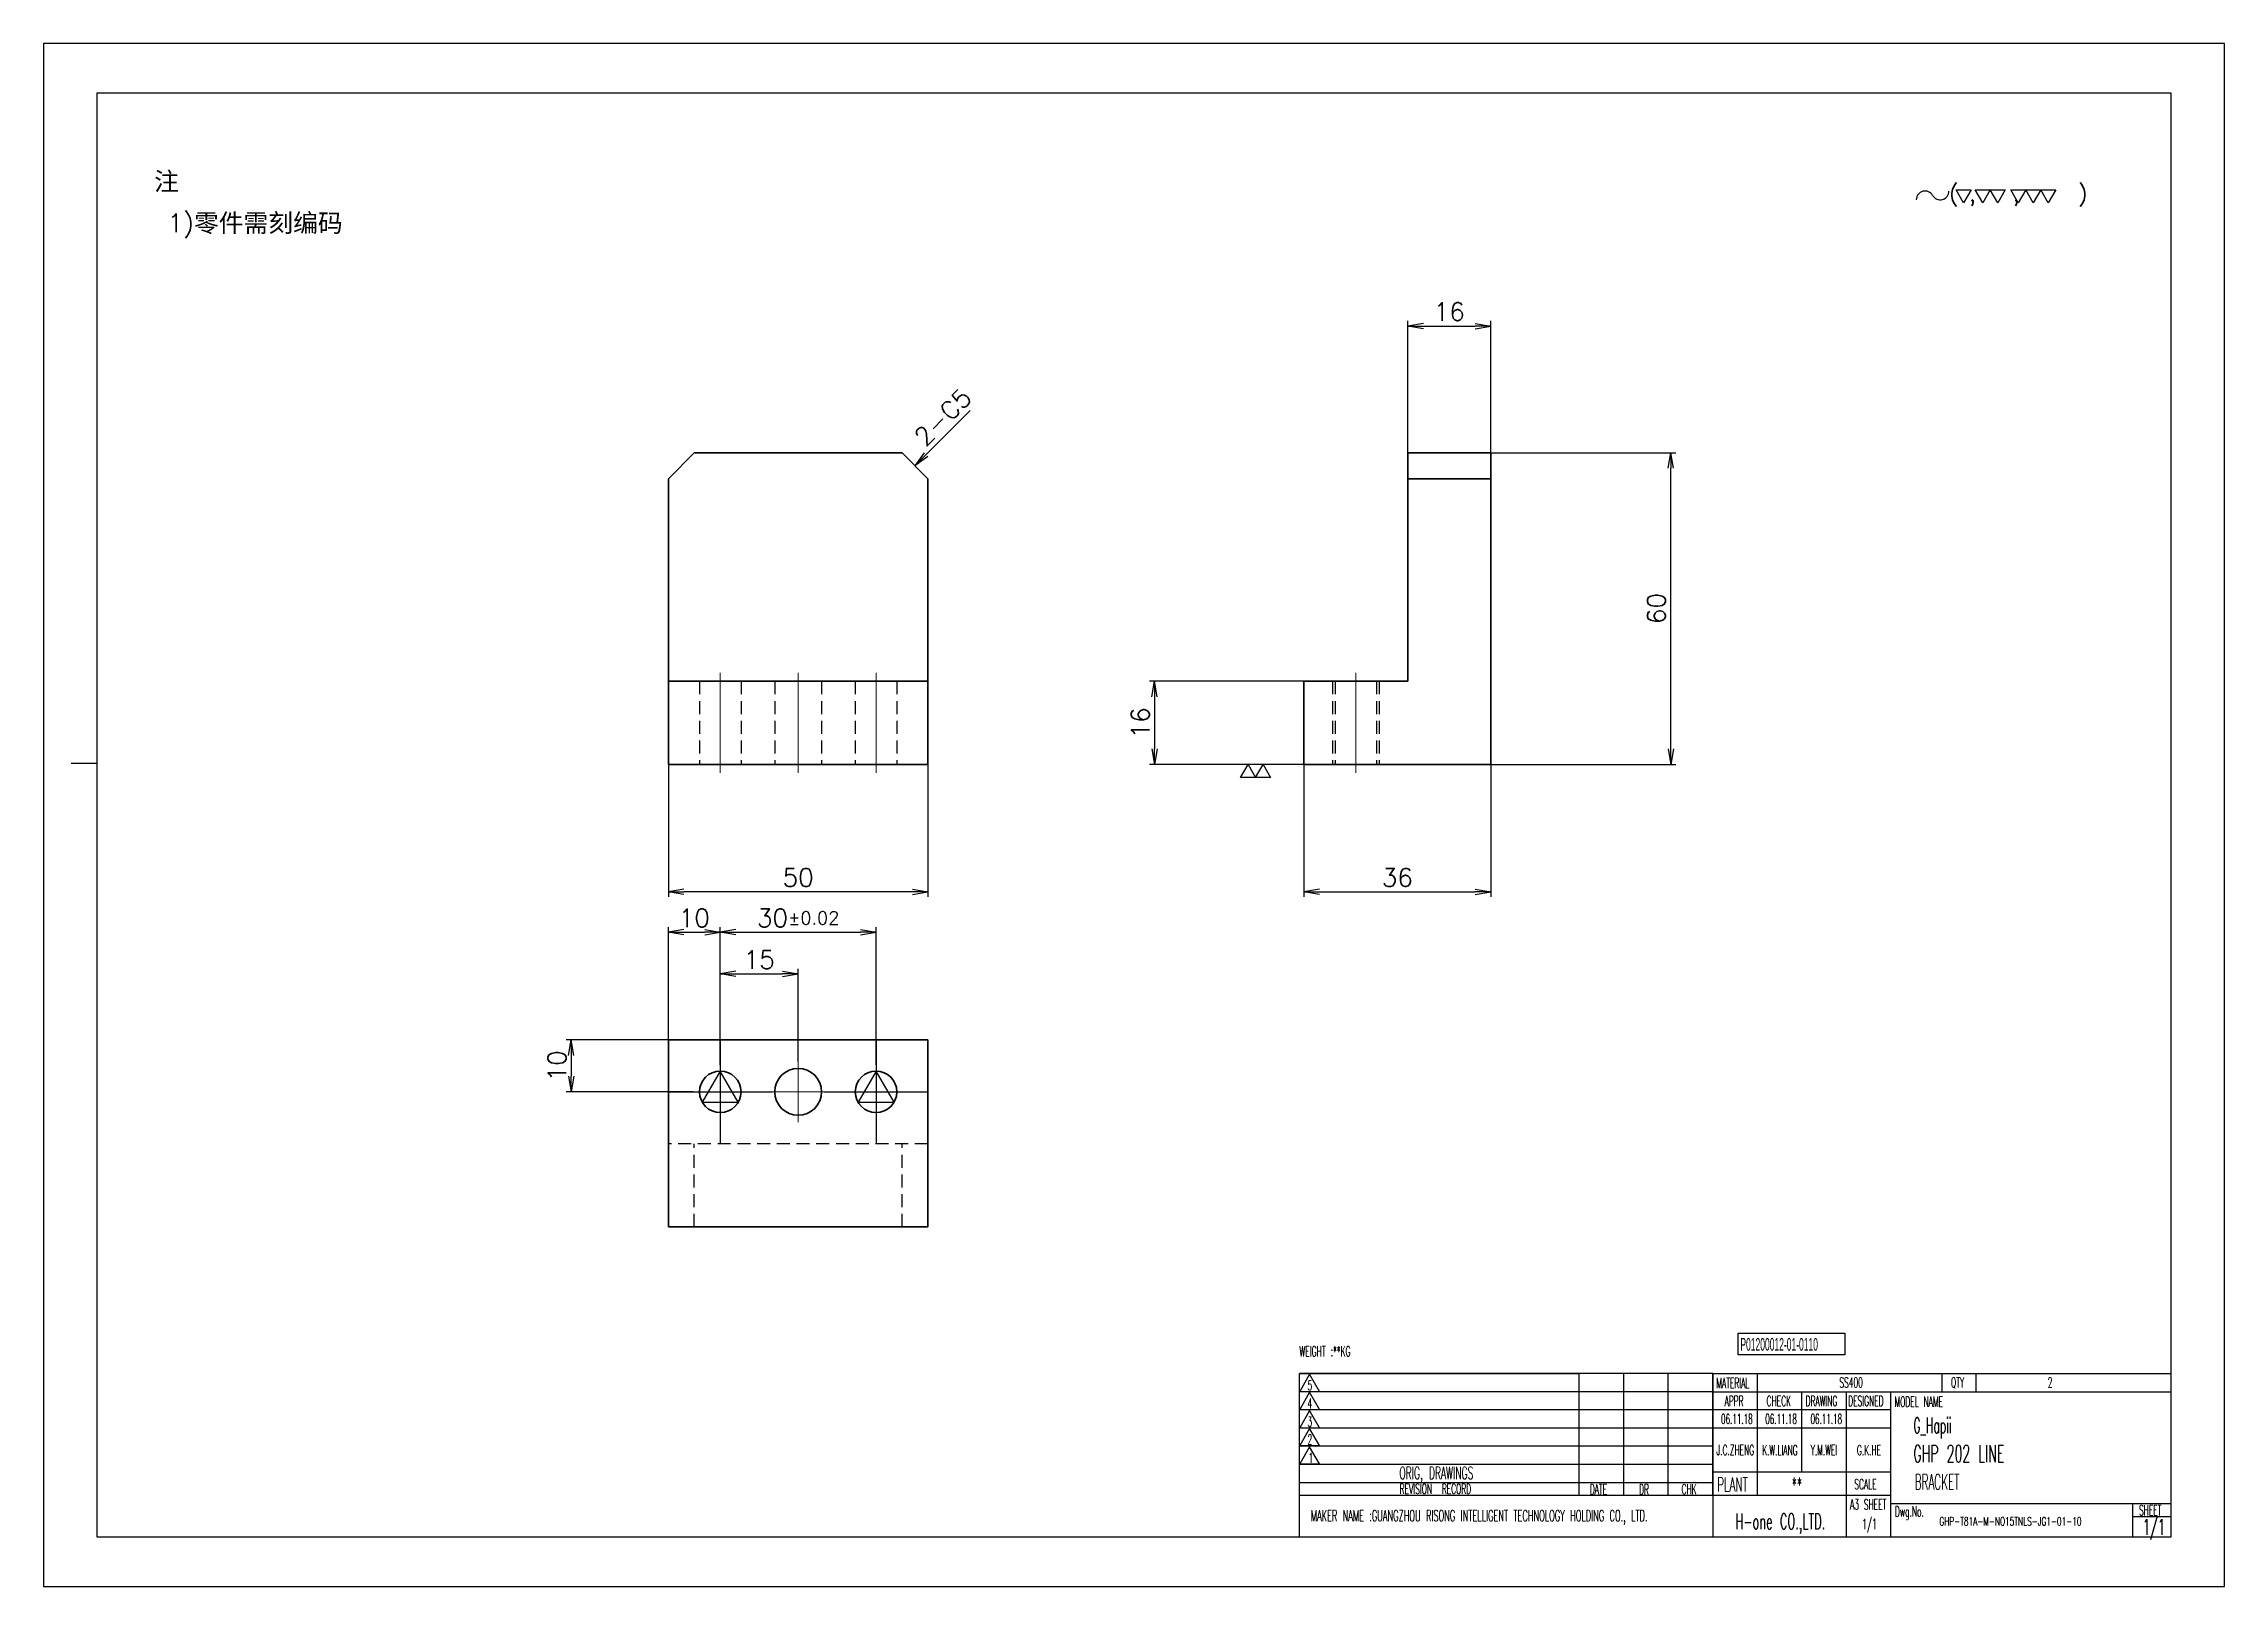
# Model space of a CAD drawing. Header units: millimetres. Extents: x -10155 to 20189, y -25550 to -22580.
# Drawn here: x 7154.2 to 7574.2, y -25547.5 to -25250.5 of the extents above; entities that cross this region are included whole.
import ezdxf
from ezdxf.enums import TextEntityAlignment as Align

# ---------------------------------------------------------------- set-up
doc = ezdxf.new("R2010")
doc.units = ezdxf.units.MM
doc.linetypes.add('CENTER-HOKUTO', pattern=[23, 20, -1, 1, -1])
doc.linetypes.add('HIDDEN-HOKUTO', pattern=[3.8, 2.5, -1.3])
doc.layers.add('AM_7', color=2, linetype='CENTER-HOKUTO', lineweight=30)
doc.layers.add('AM_HID', color=1, linetype='HIDDEN-HOKUTO', lineweight=25)
doc.layers.add('title_frame', color=7, linetype='Continuous')
doc.layers.add('word_dim', color=253, linetype='Continuous')
doc.styles.add('MX_NOTE_STANDARD', font='txt.shx', dxfattribs={"bigfont": 'bigfont.shx'})
doc.styles.get("Standard").update_dxf_attribs({"font": 'romans.shx', "bigfont": 'bigfont.shx'})
doc.dimstyles.new('RS1-1', dxfattribs={"dimtxt": 3.5, "dimasz": 3, "dimexe": 1, "dimexo": 0, "dimgap": 1, "dimtad": 3, "dimdsep": 46, "dimtxsty": 'Standard', "dimblk1": 'OPEN', "dimblk2": 'OPEN', "dimsah": 1, "dimcen": 0, "dimclrd": 256, "dimclre": 256, "dimclrt": 3, "dimazin": 2, "dimtfac": 1, "dimtmove": 0, "dimatfit": 3, "dimldrblk": 'OPEN', "dimfxl": 0, "dimtolj": 1, "dimtzin": 0, "dimarcsym": 0})

msp = doc.modelspace()

# ---------------------------------------------------------------- texts
at = {"ltscale": 2, "char_height": 3.5, "attachment_point": 1}
for s, insert, width in [('{\\fSimSun|b0|i0|c134|p2;\\C3;注}', (7175.444, -25275.292), 10.36469), ('{\\Fromans,bigfont|c134;\\C3;1)\\fSimSun|b0|i0|c134|p2;零件需刻编码}', (7178.009, -25283.3), 96.90613)]:
    msp.add_mtext(s, dxfattribs=dict(at, insert=insert, width=width))
at = {"linetype": 'Continuous', "insert": (7514.305, -25517.053), "char_height": 3, "width": 50.9, "attachment_point": 4}
msp.add_mtext('{\\W0.5;\\C3;G_Hapii }', dxfattribs=at)
at = {"color": 3, "linetype": 'Continuous', "insert": (7519.26, -25534.21), "char_height": 1.6, "width": 37.13137, "attachment_point": 1}
msp.add_mtext('{\\W0.65;GHP-T81A-M-NO15TNLS-JG1-01-10}', dxfattribs=at)
at = {"layer": 'title_frame', "color": 3, "style": 'MX_NOTE_STANDARD'}
for s, height, width, p in [('WEIGHT :**KG ', 1.96, 0.545, (7396.027, -25503.257)), ('SS400', 1.9728, 0.5341, (7500.001, -25509.274)), ('2', 1.973, 0.5341, (7540.128, -25509.274)), ('06.11.18', 1.9, 0.5341, (7477.214, -25516.249)), ('06.11.18', 1.9, 0.5341, (7485.726, -25516.249)), ('06.11.18', 1.9, 0.5341, (7494.443, -25516.249)), ('GHP 202 LINE', 3.3, 0.5341, (7514.266, -25523.622)), ('**', 2.74, 0.5341, (7490.82, -25529.303)), ('BRACKET', 2.94, 0.5, (7514.514, -25528.886)), ('A3 SHEET', 1.9728, 0.5341, (7502.057, -25532.749)), ('H-one CO.,LTD.', 3, 0.5341, (7479.983, -25536.523)), ('1/1', 1.9728, 0.5341, (7504.409, -25536.504)), ('1/1', 3, 0.5341, (7558.434, -25537.597))]:
    msp.add_text(s, height=height, dxfattribs=dict(at, width=width)).set_placement(p)
at = {"layer": 'title_frame', "color": 3, "style": 'MX_NOTE_STANDARD', "width": 0.5341}
for s, p in [('J.C.ZHENG', (7479.959, -25522.866)), ('K.W.LIANG', (7488.554, -25522.888)), ('Y.M.WEI', (7497.034, -25522.884)), ('G.K.HE', (7505.704, -25522.888))]:
    msp.add_text(s, height=1.9728, dxfattribs=at).set_placement(p, align=Align.BOTTOM_CENTER)
at = {"layer": 'title_frame', "color": 3, "insert": (7480.938, -25499.718), "char_height": 2.45, "width": 4.1107, "attachment_point": 1, "style": 'MX_NOTE_STANDARD'}
msp.add_mtext('{\\f3 of 9 Barcode|b0|i0|c0|p82;\\W0.5;P01200012-01-0110}', dxfattribs=at)
at = {"layer": 'word_dim', "color": 3, "linetype": 'Continuous', "ltscale": 2}
msp.add_text('2-C5', height=3.5, rotation=45, dxfattribs=at).set_placement((7323.971, -25328.295))

# ---------------------------------------------------------------- blocks, each defined once
blk = doc.blocks.new('A$C404331B6')
at = {"layer": 'title_frame'}
for p, q in [((0, -31.5), (0, 0)), ((0, 0), (53.9, 0)), ((79.62, 0), (0, 0)), ((53.9, -23.5), (53.9, 0)), ((62.48, -23.5), (62.48, 0)), ((62.48, -23.5), (62.48, 0)), ((71.05, -23.5), (71.05, 0)), ((71.05, -23.5), (71.05, 0)), ((79.62, 0), (79.62, -31.5)), ((79.62, 0), (167.83, 0)), ((88.2, -23.5), (88.2, 0)), ((123.73, 0), (123.73, -3.5)), ((130.3, 0), (130.3, -3.5)), ((53.9, -3.5), (0, -3.5)), ((79.62, -3.5), (0, -3.5)), ((1.98, -0.12), (0.1, -3.45)), ((0.1, -3.45), (3.86, -3.45)), ((1.98, -3.6), (0.1, -6.92)), ((3.86, -3.45), (1.98, -0.12)), ((3.86, -6.92), (1.98, -3.6)), ((79.62, -3.5), (167.83, -3.5)), ((96.78, -18.9), (96.78, -3.5)), ((105.35, -31.5), (105.35, -3.5)), ((113.92, -31.5), (113.92, -3.5)), ((53.9, -7), (0, -7)), ((79.62, -7), (0, -7)), ((0.1, -6.92), (3.86, -6.92)), ((1.98, -7.13), (0.1, -10.45)), ((3.86, -10.45), (1.98, -7.13)), ((113.92, -7), (79.62, -7)), ((53.9, -10.5), (0, -10.5)), ((79.62, -10.5), (0, -10.5)), ((0.1, -10.45), (3.86, -10.45)), ((1.98, -10.54), (0.1, -13.87)), ((3.86, -13.87), (1.98, -10.54)), ((113.92, -10.5), (79.62, -10.5)), ((53.9, -14), (0, -14)), ((79.62, -14), (0, -14)), ((0.1, -13.87), (3.86, -13.87)), ((1.98, -14.07), (0.1, -17.4)), ((3.86, -17.4), (1.98, -14.07)), ((53.9, -17.5), (0, -17.5)), ((79.62, -17.5), (0, -17.5)), ((0.1, -17.4), (3.86, -17.4)), ((79.62, -18.9), (113.92, -18.9)), ((53.9, -21), (0, -21)), ((79.62, -21), (0, -21)), ((79.62, -23.5), (0, -23.5)), ((113.92, -23.5), (79.62, -23.5)), ((113.92, -25), (167.83, -25)), ((160.48, -25), (160.48, -31.5)), ((160.48, -27.5), (167.83, -27.5)), ((167.83, -31.5), (0, -31.5))]:
    blk.add_line(p, q, dxfattribs=at)
at = {"layer": 'title_frame', "color": 3, "style": 'MX_NOTE_STANDARD', "width": 0.5341}
for s, height, p in [('5', 1.92, (1.59, -3.22)), ('MATERIAL', 1.973, (80.3, -2.79)), ('QTY', 1.973, (125.5, -2.7)), ('4', 1.92, (1.59, -6.7)), ('3', 1.92, (1.59, -10.23)), ('APPR', 1.973, (81.89, -6.26)), ('CHECK', 1.973, (89.99, -6.26)), ('DRAWING', 1.973, (97.51, -6.26)), ('DESIGNED', 1.973, (105.7, -6.26)), ('MODEL NAME', 1.973, (114.63, -6.41)), ('2', 1.92, (1.59, -13.64)), ('1', 1.92, (1.78, -17.17)), ('ORIG, DRAWINGS', 2.4112, (19.27, -20.34)), ('PLANT', 2.74, (80.46, -22.73)), ('SCALE', 1.973, (106.88, -22.28)), ('REVISION  RECORD', 1.9728, (19.32, -23.18)), ('DATE', 1.973, (55.94, -23.26)), ('DR', 1.973, (65.43, -23.27)), ('CHK', 1.973, (73.61, -23.23)), ('MAKER NAME :GUANGZHOU RISONG INTELLIGENT TECHNOLOGY HOLDING CO., LTD.', 2.16, (2.22, -28.43)), ('Dwg.No.', 1.973, (114.71, -27.52)), ('SHEET', 1.973, (161.71, -27.29))]:
    blk.add_text(s, height=height, dxfattribs=at).set_placement(p)
blk = doc.blocks.new('shiage0')
at = {"layer": 'word_dim', "color": 3, "linetype": 'Continuous'}
for centre, start, end in [((1.69, 0), 30, 180), ((4.61, 1.69), 210, 0)]:
    blk.add_arc(centre, 1.69, start, end, dxfattribs=at)
blk = doc.blocks.new('10')
at = {"layer": 'title_frame', "color": 3, "linetype": 'Continuous'}
for points in [[(9.63, 2.65), (8.18, 5.15), (11.07, 5.15)], [(13.31, 2.65), (11.86, 5.15), (17.64, 5.15), (16.2, 2.65), (14.75, 5.15)], [(20.17, 2.65), (18.73, 5.15), (27.4, 5.15), (25.95, 2.65), (24.51, 5.15), (23.06, 2.65), (21.62, 5.15)]]:
    blk.add_lwpolyline(points, close=True, dxfattribs=at)
blk.add_blockref('shiage0', (0.52, 3.24), dxfattribs=at)
blk.add_text('( ,   ,     )', height=3, dxfattribs=at).set_placement((6.84, 2.97))
blk = doc.blocks.new('_Open')
at = {"color": 0, "lineweight": -2}
for p, q in [((-1, 0.17), (0, 0)), ((-1, -0.17), (0, 0)), ((0, 0), (-1, 0))]:
    blk.add_line(p, q, dxfattribs=at)
blk = doc.blocks.new('*D461')
at = {"layer": 'DEFPOINTS', "color": 0, "linetype": 'Continuous', "ltscale": 2}
for p in [(7396.88, -25389.29), (7432.88, -25389.29), (7432.88, -25413.81)]:
    blk.add_point(p, dxfattribs=at)
at = {"layer": 'word_dim', "linetype": 'Continuous', "lineweight": -2, "ltscale": 2}
for p, q in [((7396.88, -25389.29), (7396.88, -25414.81)), ((7432.88, -25389.29), (7432.88, -25414.81)), ((7399.88, -25413.81), (7429.88, -25413.81))]:
    blk.add_line(p, q, dxfattribs=at)
at = {"layer": 'word_dim', "linetype": 'Continuous', "lineweight": -2, "ltscale": 2, "xscale": 3, "yscale": 3, "zscale": 3, "rotation": 180}
blk.add_blockref('_Open', (7396.88, -25413.81), dxfattribs=at)
at = {"layer": 'word_dim', "linetype": 'Continuous', "lineweight": -2, "ltscale": 2, "xscale": 3, "yscale": 3, "zscale": 3}
blk.add_blockref('_Open', (7432.88, -25413.81), dxfattribs=at)
at = {"layer": 'word_dim', "color": 3, "linetype": 'Continuous', "ltscale": 2, "insert": (7414.88, -25411.06), "char_height": 3.5, "attachment_point": 5}
blk.add_mtext('\\A1;36', dxfattribs=at)
blk = doc.blocks.new('*D462')
at = {"layer": 'DEFPOINTS', "color": 0, "linetype": 'Continuous', "ltscale": 2}
for p in [(7432.88, -25329.29), (7467.52, -25329.29), (7432.88, -25389.29)]:
    blk.add_point(p, dxfattribs=at)
at = {"layer": 'word_dim', "linetype": 'Continuous', "lineweight": -2, "ltscale": 2}
for p, q in [((7432.88, -25329.29), (7468.52, -25329.29)), ((7467.52, -25386.29), (7467.52, -25332.29)), ((7432.88, -25389.29), (7468.52, -25389.29))]:
    blk.add_line(p, q, dxfattribs=at)
at = {"layer": 'word_dim', "linetype": 'Continuous', "lineweight": -2, "ltscale": 2, "xscale": 3, "yscale": 3, "zscale": 3}
for p, rotation in [((7467.52, -25329.29), 90), ((7467.52, -25389.29), 270)]:
    blk.add_blockref('_Open', p, dxfattribs=dict(at, rotation=rotation))
at = {"layer": 'word_dim', "color": 3, "linetype": 'Continuous', "ltscale": 2, "insert": (7464.77, -25359.29), "char_height": 3.5, "attachment_point": 5, "rotation": 90}
blk.add_mtext('\\A1;60', dxfattribs=at)
blk = doc.blocks.new('*D463')
at = {"layer": 'DEFPOINTS', "color": 0, "linetype": 'Continuous', "ltscale": 2}
for p in [(7396.88, -25373.29), (7368.12, -25389.29), (7396.88, -25389.29)]:
    blk.add_point(p, dxfattribs=at)
at = {"layer": 'word_dim', "linetype": 'Continuous', "lineweight": -2, "ltscale": 2}
for p, q in [((7396.88, -25373.29), (7367.12, -25373.29)), ((7368.12, -25376.29), (7368.12, -25386.29)), ((7396.88, -25389.29), (7367.12, -25389.29))]:
    blk.add_line(p, q, dxfattribs=at)
at = {"layer": 'word_dim', "linetype": 'Continuous', "lineweight": -2, "ltscale": 2, "xscale": 3, "yscale": 3, "zscale": 3}
for p, rotation in [((7368.12, -25373.29), 90), ((7368.12, -25389.29), 270)]:
    blk.add_blockref('_Open', p, dxfattribs=dict(at, rotation=rotation))
at = {"layer": 'word_dim', "color": 3, "linetype": 'Continuous', "ltscale": 2, "insert": (7365.37, -25381.29), "char_height": 3.5, "attachment_point": 5, "rotation": 90}
blk.add_mtext('\\A1;16', dxfattribs=at)
blk = doc.blocks.new('*D464')
at = {"layer": 'DEFPOINTS', "color": 0, "linetype": 'Continuous', "ltscale": 2}
for p in [(7432.88, -25304.9), (7432.88, -25329.29), (7416.88, -25331.79)]:
    blk.add_point(p, dxfattribs=at)
at = {"layer": 'word_dim', "linetype": 'Continuous', "lineweight": -2, "ltscale": 2}
for p, q in [((7416.88, -25331.79), (7416.88, -25303.9)), ((7419.88, -25304.9), (7429.88, -25304.9)), ((7432.88, -25329.29), (7432.88, -25303.9))]:
    blk.add_line(p, q, dxfattribs=at)
at = {"layer": 'word_dim', "linetype": 'Continuous', "lineweight": -2, "ltscale": 2, "xscale": 3, "yscale": 3, "zscale": 3, "rotation": 180}
blk.add_blockref('_Open', (7416.88, -25304.9), dxfattribs=at)
at = {"layer": 'word_dim', "linetype": 'Continuous', "lineweight": -2, "ltscale": 2, "xscale": 3, "yscale": 3, "zscale": 3}
blk.add_blockref('_Open', (7432.88, -25304.9), dxfattribs=at)
at = {"layer": 'word_dim', "color": 3, "linetype": 'Continuous', "ltscale": 2, "insert": (7424.88, -25302.15), "char_height": 3.5, "attachment_point": 5}
blk.add_mtext('\\A1;16', dxfattribs=at)
blk = doc.blocks.new('*D465')
at = {"layer": 'DEFPOINTS', "color": 0, "linetype": 'Continuous', "ltscale": 2}
for p in [(7274.47, -25389.29), (7324.47, -25389.29), (7274.47, -25413.81)]:
    blk.add_point(p, dxfattribs=at)
at = {"layer": 'word_dim', "linetype": 'Continuous', "lineweight": -2, "ltscale": 2}
for p, q in [((7274.47, -25389.29), (7274.47, -25414.81)), ((7324.47, -25389.29), (7324.47, -25414.81)), ((7321.47, -25413.81), (7277.47, -25413.81))]:
    blk.add_line(p, q, dxfattribs=at)
at = {"layer": 'word_dim', "linetype": 'Continuous', "lineweight": -2, "ltscale": 2, "xscale": 3, "yscale": 3, "zscale": 3, "rotation": 180}
blk.add_blockref('_Open', (7274.47, -25413.81), dxfattribs=at)
at = {"layer": 'word_dim', "linetype": 'Continuous', "lineweight": -2, "ltscale": 2, "xscale": 3, "yscale": 3, "zscale": 3}
blk.add_blockref('_Open', (7324.47, -25413.81), dxfattribs=at)
at = {"layer": 'word_dim', "color": 3, "linetype": 'Continuous', "ltscale": 2, "insert": (7299.47, -25411.06), "char_height": 3.5, "attachment_point": 5}
blk.add_mtext('\\A1;50', dxfattribs=at)
blk = doc.blocks.new('*D466')
at = {"layer": 'DEFPOINTS', "color": 0, "linetype": 'Continuous', "ltscale": 2}
for p in [(7284.47, -25421.61), (7274.47, -25442.33), (7284.47, -25447.13)]:
    blk.add_point(p, dxfattribs=at)
at = {"layer": 'word_dim', "linetype": 'Continuous', "lineweight": -2, "ltscale": 2}
for p, q in [((7274.47, -25442.33), (7274.47, -25420.61)), ((7277.47, -25421.61), (7281.47, -25421.61)), ((7284.47, -25447.13), (7284.47, -25420.61))]:
    blk.add_line(p, q, dxfattribs=at)
at = {"layer": 'word_dim', "linetype": 'Continuous', "lineweight": -2, "ltscale": 2, "xscale": 3, "yscale": 3, "zscale": 3, "rotation": 180}
blk.add_blockref('_Open', (7274.47, -25421.61), dxfattribs=at)
at = {"layer": 'word_dim', "linetype": 'Continuous', "lineweight": -2, "ltscale": 2, "xscale": 3, "yscale": 3, "zscale": 3}
blk.add_blockref('_Open', (7284.47, -25421.61), dxfattribs=at)
at = {"layer": 'word_dim', "color": 3, "linetype": 'Continuous', "ltscale": 2, "insert": (7279.47, -25418.86), "char_height": 3.5, "attachment_point": 5}
blk.add_mtext('\\A1;10', dxfattribs=at)
blk = doc.blocks.new('*D467')
at = {"layer": 'DEFPOINTS', "color": 0, "linetype": 'Continuous', "ltscale": 2}
for p in [(7314.47, -25421.61), (7284.47, -25447.13), (7314.47, -25447.13)]:
    blk.add_point(p, dxfattribs=at)
at = {"layer": 'word_dim', "linetype": 'Continuous', "lineweight": -2, "ltscale": 2}
for p, q in [((7284.47, -25447.13), (7284.47, -25420.61)), ((7287.47, -25421.61), (7311.47, -25421.61)), ((7314.47, -25447.13), (7314.47, -25420.61))]:
    blk.add_line(p, q, dxfattribs=at)
at = {"layer": 'word_dim', "linetype": 'Continuous', "lineweight": -2, "ltscale": 2, "xscale": 3, "yscale": 3, "zscale": 3, "rotation": 180}
blk.add_blockref('_Open', (7284.47, -25421.61), dxfattribs=at)
at = {"layer": 'word_dim', "linetype": 'Continuous', "lineweight": -2, "ltscale": 2, "xscale": 3, "yscale": 3, "zscale": 3}
blk.add_blockref('_Open', (7314.47, -25421.61), dxfattribs=at)
at = {"layer": 'word_dim', "color": 3, "linetype": 'Continuous', "ltscale": 2, "insert": (7299.47, -25418.86), "char_height": 3.5, "attachment_point": 5}
blk.add_mtext('\\A1;30{\\H0.715x;%%p0.02}', dxfattribs=at)
blk = doc.blocks.new('*D468')
at = {"layer": 'DEFPOINTS', "color": 0, "linetype": 'Continuous', "ltscale": 2}
for p in [(7299.47, -25429.63), (7284.47, -25447.13), (7299.47, -25446.48)]:
    blk.add_point(p, dxfattribs=at)
at = {"layer": 'word_dim', "linetype": 'Continuous', "lineweight": -2, "ltscale": 2}
for p, q in [((7284.47, -25447.13), (7284.47, -25428.63)), ((7287.47, -25429.63), (7296.47, -25429.63)), ((7299.47, -25446.48), (7299.47, -25428.63))]:
    blk.add_line(p, q, dxfattribs=at)
at = {"layer": 'word_dim', "linetype": 'Continuous', "lineweight": -2, "ltscale": 2, "xscale": 3, "yscale": 3, "zscale": 3, "rotation": 180}
blk.add_blockref('_Open', (7284.47, -25429.63), dxfattribs=at)
at = {"layer": 'word_dim', "linetype": 'Continuous', "lineweight": -2, "ltscale": 2, "xscale": 3, "yscale": 3, "zscale": 3}
blk.add_blockref('_Open', (7299.47, -25429.63), dxfattribs=at)
at = {"layer": 'word_dim', "color": 3, "linetype": 'Continuous', "ltscale": 2, "insert": (7291.97, -25426.88), "char_height": 3.5, "attachment_point": 5}
blk.add_mtext('\\A1;15', dxfattribs=at)
blk = doc.blocks.new('*D469')
at = {"layer": 'DEFPOINTS', "color": 0, "linetype": 'Continuous', "ltscale": 2}
for p in [(7274.47, -25442.33), (7255.78, -25452.33), (7279.27, -25452.33)]:
    blk.add_point(p, dxfattribs=at)
at = {"layer": 'word_dim', "linetype": 'Continuous', "lineweight": -2, "ltscale": 2}
for p, q in [((7274.47, -25442.33), (7254.78, -25442.33)), ((7255.78, -25445.33), (7255.78, -25449.33)), ((7279.27, -25452.33), (7254.78, -25452.33))]:
    blk.add_line(p, q, dxfattribs=at)
at = {"layer": 'word_dim', "linetype": 'Continuous', "lineweight": -2, "ltscale": 2, "xscale": 3, "yscale": 3, "zscale": 3}
for p, rotation in [((7255.78, -25442.33), 90), ((7255.78, -25452.33), 270)]:
    blk.add_blockref('_Open', p, dxfattribs=dict(at, rotation=rotation))
at = {"layer": 'word_dim', "color": 3, "linetype": 'Continuous', "ltscale": 2, "insert": (7253.03, -25447.33), "char_height": 3.5, "attachment_point": 5, "rotation": 90}
blk.add_mtext('\\A1;10', dxfattribs=at)
blk = doc.blocks.new('MARK_8PIN')
at = {"color": 3, "linetype": 'Continuous'}
blk.add_lwpolyline([(0, 4), (-3.46, -2), (3.46, -2)], close=True, dxfattribs=at)
blk.add_circle((0, 0), 4, dxfattribs=at)
blk = doc.blocks.new('MARK_CENTER')
at = {"color": 2, "linetype": 'CENTER-HOKUTO'}
for p, q in [((0, 10), (0, -10)), ((-10, 0), (10, 0))]:
    blk.add_line(p, q, dxfattribs=at)

# ---------------------------------------------------------------- dimensions: what is measured, and where the dimension line sits
at = {"layer": 'word_dim', "linetype": 'Continuous', "ltscale": 2}
for base, p1, p2, picture, middle in [((7432.875, -25304.9), (7416.875, -25331.795), (7432.875, -25329.295), '*D464', (7424.875, -25302.15)), ((7274.471, -25413.814), (7324.471, -25389.295), (7274.471, -25389.295), '*D465', (7299.471, -25411.064)), ((7432.875, -25413.814), (7396.875, -25389.295), (7432.875, -25389.295), '*D461', (7414.875, -25411.064)), ((7284.471, -25421.615), (7274.471, -25442.332), (7284.471, -25447.132), '*D466', (7279.471, -25418.865)), ((7299.471, -25429.634), (7284.471, -25447.132), (7299.471, -25446.482), '*D468', (7291.971, -25426.884))]:
    dim = msp.add_linear_dim(base=base, p1=p1, p2=p2, dimstyle='RS1-1', override={"dimtoh": 1, "dimtofl": 0}, dxfattribs=at)
    dim.commit()
    dim.dimension.update_dxf_attribs({"geometry": picture, "text_midpoint": middle})
for base, p1, p2, picture, middle in [((7467.524, -25329.295), (7432.875, -25389.295), (7432.875, -25329.295), '*D462', (7464.774, -25359.295)), ((7368.116, -25389.295), (7396.875, -25373.295), (7396.875, -25389.295), '*D463', (7365.366, -25381.295)), ((7255.783, -25452.332), (7274.471, -25442.332), (7279.271, -25452.332), '*D469', (7253.033, -25447.332))]:
    dim = msp.add_linear_dim(base=base, p1=p1, p2=p2, angle=90, dimstyle='RS1-1', override={"dimtoh": 1, "dimtofl": 0}, dxfattribs=at)
    dim.commit()
    dim.dimension.update_dxf_attribs({"geometry": picture, "text_midpoint": middle})
dim = msp.add_linear_dim(base=(7314.471, -25421.615), p1=(7284.471, -25447.132), p2=(7314.471, -25447.132), text='<>{\\H0.715x;%%p0.02}', dimstyle='RS1-1', override={"dimtoh": 1, "dimtofl": 0}, dxfattribs=at)
dim.commit()
dim.dimension.update_dxf_attribs({"geometry": '*D467', "text_midpoint": (7299.471, -25418.865)})

# ---------------------------------------------------------------- linework, layer by layer
at = {"color": 7, "lineweight": 35, "ltscale": 0.176777}
for p, q in [((7274.471, -25334.295), (7279.471, -25329.295)), ((7319.471, -25329.295), (7324.471, -25334.295))]:
    msp.add_line(p, q, dxfattribs=at)
at = {"color": 7, "lineweight": 35}
for p, q in [((7319.471, -25329.295), (7279.471, -25329.295)), ((7274.471, -25373.295), (7274.471, -25334.295)), ((7324.471, -25373.295), (7324.471, -25334.295)), ((7416.875, -25373.295), (7416.875, -25334.295)), ((7432.875, -25334.295), (7432.875, -25389.295)), ((7324.471, -25373.295), (7274.471, -25373.295)), ((7396.875, -25373.295), (7416.875, -25373.295)), ((7324.471, -25389.295), (7274.471, -25389.295)), ((7432.875, -25389.295), (7396.875, -25389.295)), ((7324.471, -25442.332), (7274.471, -25442.332)), ((7274.471, -25478.332), (7274.471, -25442.332)), ((7324.471, -25478.332), (7324.471, -25442.332)), ((7324.471, -25478.332), (7274.471, -25478.332))]:
    msp.add_line(p, q, dxfattribs=at)
at = {"color": 7, "lineweight": 35, "ltscale": 0.4}
for p, q in [((7432.875, -25329.295), (7416.875, -25329.295)), ((7432.875, -25334.295), (7416.875, -25334.295)), ((7274.471, -25389.295), (7274.471, -25373.295)), ((7324.471, -25389.295), (7324.471, -25373.295)), ((7396.875, -25389.295), (7396.875, -25373.295))]:
    msp.add_line(p, q, dxfattribs=at)
at = {"color": 7, "lineweight": 35, "ltscale": 0.125}
for p, q in [((7416.875, -25329.295), (7416.875, -25334.295)), ((7432.875, -25329.295), (7432.875, -25334.295))]:
    msp.add_line(p, q, dxfattribs=at)
at = {"color": 7, "lineweight": 35}
for centre, radius in [((7284.471, -25452.332), 4), ((7299.471, -25452.332), 4.5), ((7314.471, -25452.332), 4)]:
    msp.add_circle(centre, radius, dxfattribs=at)
at = {"layer": 'AM_7', "lineweight": 13}
for p, q in [((7284.471, -25371.695), (7284.471, -25390.895)), ((7299.471, -25371.695), (7299.471, -25390.895)), ((7314.471, -25371.695), (7314.471, -25390.895)), ((7406.875, -25371.695), (7406.875, -25390.895)), ((7284.471, -25447.132), (7284.471, -25457.532)), ((7299.471, -25446.482), (7299.471, -25458.182)), ((7314.471, -25447.132), (7314.471, -25457.532)), ((7289.671, -25452.332), (7279.271, -25452.332)), ((7305.321, -25452.332), (7293.621, -25452.332)), ((7319.671, -25452.332), (7309.271, -25452.332))]:
    msp.add_line(p, q, dxfattribs=at)
at = {"layer": 'AM_HID', "color": 1}
for p, q in [((7432.875, -25334.295), (7416.875, -25334.295)), ((7280.471, -25373.295), (7280.471, -25389.295)), ((7288.471, -25373.295), (7288.471, -25389.295)), ((7294.971, -25373.295), (7294.971, -25389.295)), ((7303.971, -25373.295), (7303.971, -25389.295)), ((7310.471, -25373.295), (7310.471, -25389.295)), ((7318.471, -25373.295), (7318.471, -25389.295)), ((7402.375, -25373.295), (7402.375, -25389.295)), ((7402.875, -25373.295), (7402.875, -25389.295)), ((7402.875, -25373.295), (7402.875, -25389.295)), ((7410.875, -25373.295), (7410.875, -25389.295)), ((7410.875, -25373.295), (7410.875, -25389.295)), ((7411.375, -25373.295), (7411.375, -25389.295)), ((7324.471, -25462.332), (7274.471, -25462.332)), ((7279.471, -25478.332), (7279.471, -25462.332)), ((7319.471, -25478.332), (7319.471, -25462.332))]:
    msp.add_line(p, q, dxfattribs=at)
at = {"layer": 'title_frame'}
for p, q in [((7159.477, -25389.035), (7164.477, -25389.035)), ((7480.524, -25498.762), (7501.052, -25498.762)), ((7480.524, -25502.962), (7480.524, -25498.762)), ((7501.052, -25498.762), (7501.052, -25502.962)), ((7475.627, -25506.573), (7475.627, -25510.073)), ((7475.627, -25530.073), (7475.627, -25506.573)), ((7475.627, -25506.573), (7475.627, -25538.073)), ((7501.052, -25502.962), (7480.524, -25502.962)), ((7563.827, -25538.073), (7509.927, -25538.073)), ((7563.827, -25538.073), (7509.927, -25538.073))]:
    msp.add_line(p, q, dxfattribs=at)
at = {"layer": 'title_frame', "color": 4}
msp.add_lwpolyline([(7574.152, -25250.535), (7154.152, -25250.535), (7154.152, -25547.535), (7574.152, -25547.535)], close=True, dxfattribs=at)
at = {"layer": 'title_frame'}
msp.add_lwpolyline([(7164.477, -25259.998), (7563.827, -25259.998), (7563.827, -25538.073), (7164.477, -25538.073)], close=True, dxfattribs=at)
at = {"layer": 'word_dim', "color": 3, "linetype": 'Continuous', "ltscale": 2}
msp.add_lwpolyline([(7389.001, -25389.295), (7390.446, -25391.797), (7384.666, -25391.797), (7386.111, -25389.295), (7387.556, -25391.797)], close=True, dxfattribs=at)

# ---------------------------------------------------------------- block references
at = {"layer": 'word_dim', "linetype": 'Continuous', "ltscale": 2}
msp.add_blockref('10', (7514.295, -25283.842), dxfattribs=at)
at = {"layer": 'word_dim', "color": 3, "linetype": 'CENTER-HOKUTO', "ltscale": 2}
for name, p in [('MARK_CENTER', (7284.471, -25452.332)), ('MARK_CENTER', (7314.471, -25452.332)), ('MARK_8PIN', (7284.471, -25452.332))]:
    msp.add_blockref(name, p, dxfattribs=at)
at = {"layer": 'word_dim', "color": 3, "linetype": 'Continuous', "ltscale": 2}
msp.add_blockref('MARK_8PIN', (7314.471, -25452.332), dxfattribs=at)
at = {"layer": 'word_dim', "ltscale": 2}
msp.add_blockref('A$C404331B6', (7396.002, -25506.573), dxfattribs=at)

msp.set_redraw_order([(e.dxf.handle, doc.entitydb.next_handle()) for e in msp.query("TEXT MTEXT ATTDEF DIMENSION ARC_DIMENSION")])  # texts and dimensions are drawn at this point

# ---------------------------------------------------------------- leaders
at = {"layer": 'word_dim', "linetype": 'Continuous'}
msp.add_leader([(7321.971, -25331.795), (7332.577, -25321.188)], dimstyle='RS1-1', override={"dimtoh": 1, "dimtofl": 0}, dxfattribs=at)

doc.saveas('drawing.dxf')
